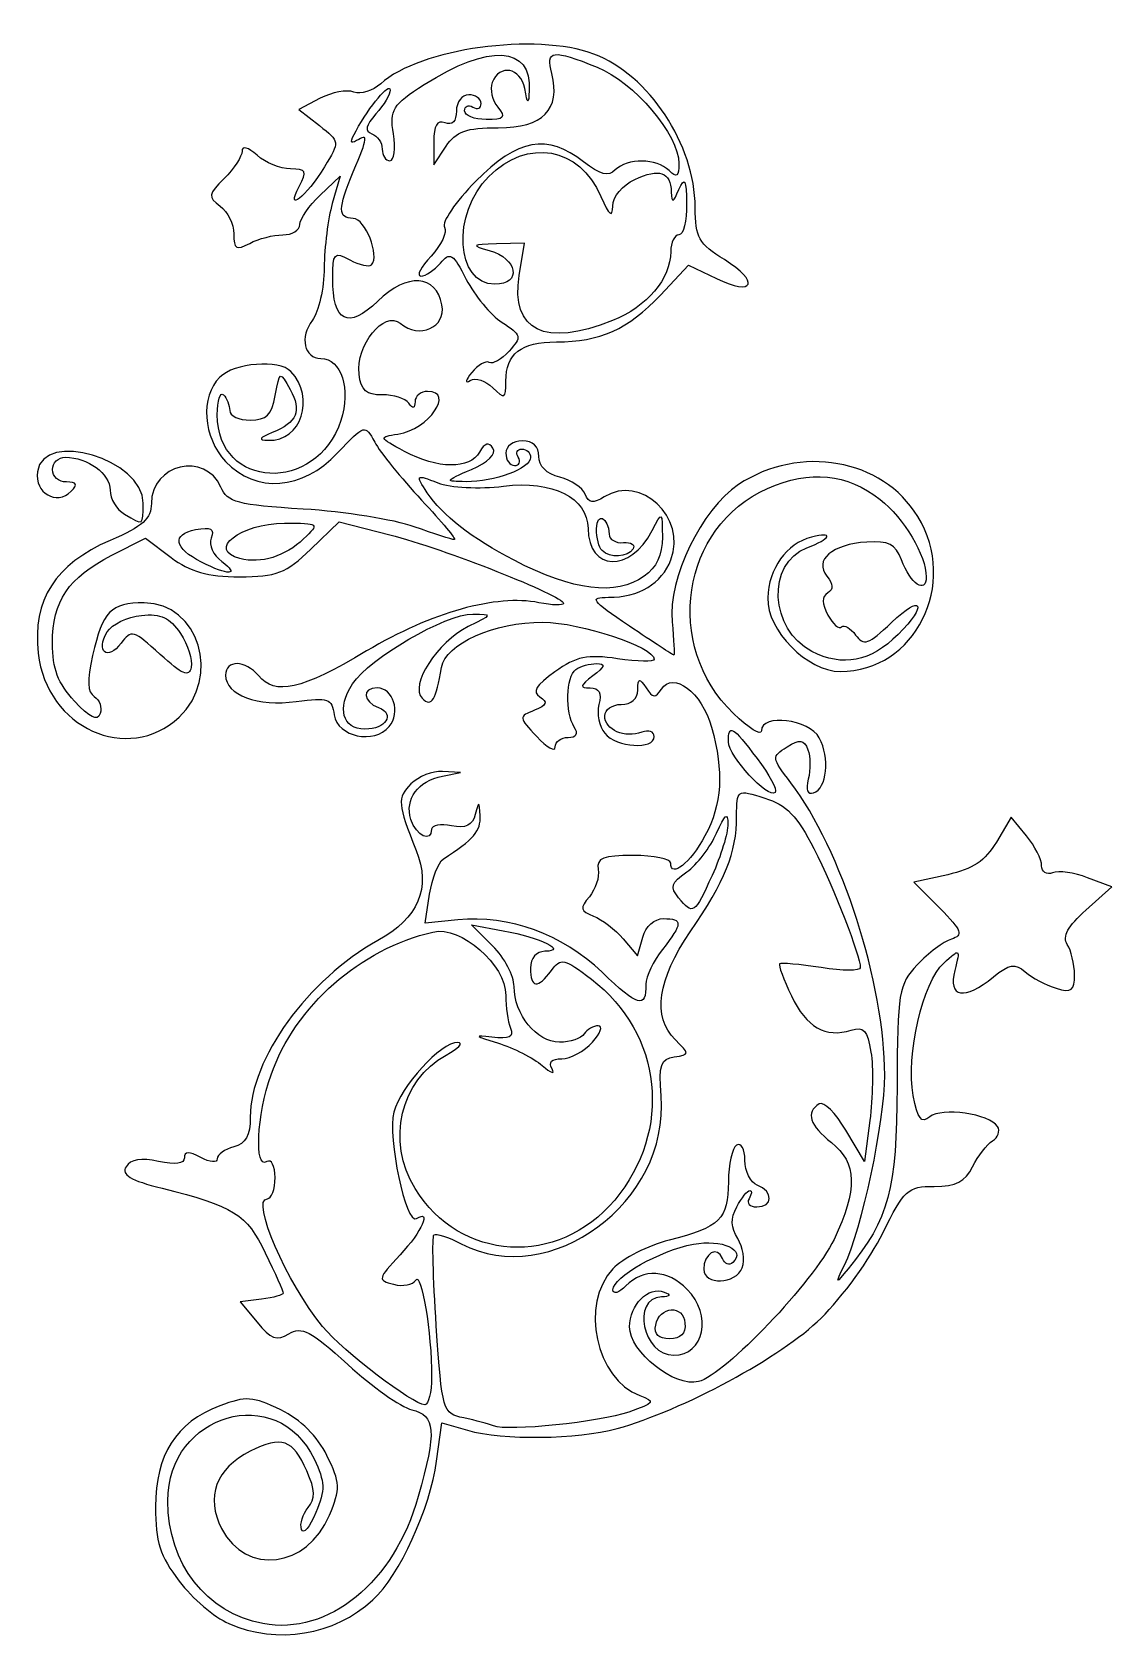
# Model space of a CAD drawing. Header units: centimetres. Extents: x -1.09 to 2.37, y -2.93 to 2.25.
import ezdxf

# ---------------------------------------------------------------- set-up
doc = ezdxf.new("R2010")
doc.units = ezdxf.units.CM
doc.header["$MEASUREMENT"] = 0
doc.layers.add('Layer 1', color=7, linetype='Continuous')

msp = doc.modelspace()

# ---------------------------------------------------------------- linework, layer by layer
at = {"layer": 'Layer 1'}
for points, knots in [([(-0.46351, -2.85804), (-0.50893, -2.83827), (-0.58036, -2.77716), (-0.62226, -2.72223), (-0.62226, -2.72223), (-0.68385, -2.64148), (-0.69844, -2.59574), (-0.69844, -2.48333), (-0.69844, -2.48333), (-0.69844, -2.31605), (-0.63247, -2.21228), (-0.49219, -2.15889), (-0.49219, -2.15889), (-0.4079, -2.1268), (-0.38634, -2.12826), (-0.29659, -2.1721), (-0.29659, -2.1721), (-0.2324, -2.20345), (-0.17845, -2.2567), (-0.14822, -2.31854), (-0.14822, -2.31854), (-0.10496, -2.40703), (-0.10425, -2.42419), (-0.14023, -2.51031), (-0.14023, -2.51031), (-0.21135, -2.68053), (-0.40776, -2.70488), (-0.4862, -2.5532), (-0.4862, -2.5532), (-0.53853, -2.452), (-0.50447, -2.35973), (-0.39453, -2.30488), (-0.39453, -2.30488), (-0.29264, -2.25406), (-0.25778, -2.26618), (-0.21266, -2.36811), (-0.21266, -2.36811), (-0.18521, -2.43012), (-0.18437, -2.45632), (-0.20889, -2.48586), (-0.20889, -2.48586), (-0.22623, -2.50676), (-0.23563, -2.53821), (-0.22979, -2.55576), (-0.22979, -2.55576), (-0.22394, -2.5733), (-0.20315, -2.54904), (-0.1836, -2.50183), (-0.1836, -2.50183), (-0.15308, -2.42814), (-0.15388, -2.40378), (-0.18929, -2.32952), (-0.18929, -2.32952), (-0.3077, -2.08121), (-0.65875, -2.18227), (-0.65875, -2.46467), (-0.65875, -2.46467), (-0.65875, -2.6653), (-0.53559, -2.82413), (-0.35352, -2.85829), (-0.35352, -2.85829), (-0.14299, -2.89778), (0.06786, -2.72516), (0.14503, -2.45011), (0.14503, -2.45011), (0.20438, -2.23858), (0.20076, -2.19063), (0.12395, -2.17136), (0.12395, -2.17136), (0.08877, -2.16253), (-0.00351, -2.09736), (-0.0811, -2.02655), (-0.0811, -2.02655), (-0.1998, -1.91823), (-0.2298, -1.90248), (-0.27015, -1.92729), (-0.27015, -1.92729), (-0.30947, -1.95147), (-0.32792, -1.94487), (-0.37261, -1.89063), (-0.37261, -1.89063), (-0.37261, -1.89063), (-0.42712, -1.82449), (-0.42712, -1.82449), (-0.42712, -1.82449), (-0.42712, -1.82449), (-0.35773, -1.81612), (-0.35773, -1.81612), (-0.35773, -1.81612), (-0.31956, -1.81151), (-0.28833, -1.8029), (-0.28833, -1.79698), (-0.28833, -1.79698), (-0.28833, -1.79106), (-0.31424, -1.7329), (-0.3459, -1.66773), (-0.3459, -1.66773), (-0.40671, -1.54255), (-0.44589, -1.51799), (-0.67705, -1.46013), (-0.67705, -1.46013), (-0.77935, -1.43453), (-0.8089, -1.41682), (-0.79281, -1.39078), (-0.79281, -1.39078), (-0.77805, -1.3669), (-0.74497, -1.36157), (-0.68851, -1.37397), (-0.68851, -1.37397), (-0.6345, -1.38583), (-0.60583, -1.3819), (-0.60583, -1.36264), (-0.60583, -1.36264), (-0.60583, -1.34135), (-0.59112, -1.34102), (-0.55292, -1.36147), (-0.55292, -1.36147), (-0.52368, -1.37711), (-0.5, -1.37891), (-0.5, -1.36548), (-0.5, -1.36548), (-0.5, -1.35212), (-0.47619, -1.33495), (-0.44708, -1.32734), (-0.44708, -1.32734), (-0.4085, -1.31725), (-0.39417, -1.29125), (-0.39417, -1.23136), (-0.39417, -1.23136), (-0.39417, -1.04497), (-0.20935, -0.78929), (0.01551, -0.66463), (0.01551, -0.66463), (0.14556, -0.59254), (0.18663, -0.49554), (0.13817, -0.37494), (0.13817, -0.37494), (0.07859, -0.22667), (0.077, -0.20616), (0.12161, -0.16156), (0.12161, -0.16156), (0.1456, -0.13756), (0.19118, -0.11955), (0.22288, -0.12153), (0.22288, -0.12153), (0.22288, -0.12153), (0.28052, -0.12513), (0.28052, -0.12513), (0.28052, -0.12513), (0.28052, -0.12513), (0.22291, -0.13635), (0.22291, -0.13635), (0.22291, -0.13635), (0.14373, -0.15176), (0.10079, -0.21057), (0.12137, -0.27541), (0.12137, -0.27541), (0.1382, -0.32843), (0.18792, -0.35188), (0.18792, -0.3068), (0.18792, -0.3068), (0.18792, -0.29427), (0.21658, -0.28949), (0.25162, -0.29619), (0.25162, -0.29619), (0.29771, -0.305), (0.31881, -0.29484), (0.32792, -0.25945), (0.32792, -0.25945), (0.33923, -0.21556), (0.34084, -0.21605), (0.3436, -0.26422), (0.3436, -0.26422), (0.34634, -0.31218), (0.32267, -0.33998), (0.22508, -0.40337), (0.22508, -0.40337), (0.20914, -0.41372), (0.1895, -0.46407), (0.18144, -0.51525), (0.18144, -0.51525), (0.18144, -0.51525), (0.16679, -0.60829), (0.16679, -0.60829), (0.16679, -0.60829), (0.16679, -0.60829), (0.27171, -0.59829), (0.27171, -0.59829), (0.27171, -0.59829), (0.43825, -0.58241), (0.60657, -0.6435), (0.73479, -0.76635), (0.73479, -0.76635), (0.85158, -0.87826), (0.87583, -0.8849), (0.87583, -0.805), (0.87583, -0.805), (0.87583, -0.78028), (0.89965, -0.72979), (0.92875, -0.69279), (0.92875, -0.69279), (0.99436, -0.60938), (0.99484, -0.59418), (0.93184, -0.59418), (0.93184, -0.59418), (0.90277, -0.59418), (0.87501, -0.61898), (0.86523, -0.65371), (0.86523, -0.65371), (0.86523, -0.65371), (0.84845, -0.71324), (0.84845, -0.71324), (0.84845, -0.71324), (0.84845, -0.71324), (0.80261, -0.65903), (0.80261, -0.65903), (0.80261, -0.65903), (0.7774, -0.62922), (0.73459, -0.59634), (0.70749, -0.58596), (0.70749, -0.58596), (0.66506, -0.56971), (0.66322, -0.56105), (0.69426, -0.52365), (0.69426, -0.52365), (0.71409, -0.49976), (0.72692, -0.46021), (0.72278, -0.43577), (0.72278, -0.43577), (0.71665, -0.39958), (0.73753, -0.39133), (0.83523, -0.39133), (0.83523, -0.39133), (0.90122, -0.39133), (0.95521, -0.40224), (0.95521, -0.41558), (0.95521, -0.41558), (0.95521, -0.4659), (1.01843, -0.41594), (1.06527, -0.32859), (1.06527, -0.32859), (1.12023, -0.22612), (1.12635, -0.12393), (1.08619, 0.02067), (1.08619, 0.02067), (1.05515, 0.13246), (0.96358, 0.20199), (0.92539, 0.14278), (0.92539, 0.14278), (0.90627, 0.11315), (0.8978, 0.11382), (0.87624, 0.14666), (0.87624, 0.14666), (0.85393, 0.18063), (0.85013, 0.17968), (0.84978, 0.14004), (0.84978, 0.14004), (0.84953, 0.11152), (0.82906, 0.09374), (0.79646, 0.09374), (0.79646, 0.09374), (0.76735, 0.09374), (0.74354, 0.07716), (0.74354, 0.05688), (0.74354, 0.05688), (0.74354, 0.0122), (0.80819, -0.01608), (0.8626, 0.0048), (0.8626, 0.0048), (0.88443, 0.01317), (0.90229, 0.00685), (0.90229, -0.00926), (0.90229, -0.00926), (0.90229, -0.0526), (0.78167, -0.0448), (0.74366, 0.001), (0.74366, 0.001), (0.72561, 0.02275), (0.71708, 0.06442), (0.72471, 0.0936), (0.72471, 0.0936), (0.73432, 0.13035), (0.7256, 0.14666), (0.69632, 0.14666), (0.69632, 0.14666), (0.66173, 0.14666), (0.66338, 0.15371), (0.70541, 0.1855), (0.70541, 0.1855), (0.74438, 0.21498), (0.74719, 0.22446), (0.71708, 0.22479), (0.71708, 0.22479), (0.69526, 0.22503), (0.66549, 0.21648), (0.65094, 0.20578), (0.65094, 0.20578), (0.61914, 0.18242), (0.61599, 0.06717), (0.64588, 0.02098), (0.64588, 0.02098), (0.65978, -0.00049), (0.65282, -0.01209), (0.62604, -0.01209), (0.62604, -0.01209), (0.60335, -0.01209), (0.58479, -0.02588), (0.58479, -0.04274), (0.58479, -0.04274), (0.58479, -0.0596), (0.558, -0.04472), (0.52526, -0.00967), (0.52526, -0.00967), (0.46696, 0.05274), (0.46681, 0.05449), (0.51801, 0.07526), (0.51801, 0.07526), (0.55799, 0.09147), (0.56209, 0.10153), (0.53541, 0.11802), (0.53541, 0.11802), (0.50948, 0.13404), (0.52189, 0.15478), (0.58374, 0.19883), (0.58374, 0.19883), (0.65253, 0.24781), (0.68736, 0.25502), (0.78462, 0.24044), (0.78462, 0.24044), (0.84934, 0.23073), (0.90229, 0.23006), (0.90229, 0.23893), (0.90229, 0.23893), (0.90229, 0.27842), (0.66531, 0.35721), (0.5451, 0.3577), (0.5451, 0.3577), (0.38922, 0.35834), (0.23123, 0.28803), (0.21952, 0.2128), (0.21952, 0.2128), (0.20322, 0.10813), (0.18777, 0.0833), (0.15769, 0.11339), (0.15769, 0.11339), (0.11624, 0.15484), (0.20597, 0.29455), (0.30562, 0.34373), (0.30562, 0.34373), (0.38398, 0.38241), (0.38441, 0.38359), (0.32021, 0.38393), (0.32021, 0.38393), (0.23266, 0.3844), (-0.0117, 0.24256), (-0.06593, 0.15979), (-0.06593, 0.15979), (-0.11712, 0.08168), (-0.0987, 0.01437), (-0.02614, 0.01437), (-0.02614, 0.01437), (0.04093, 0.01437), (0.07159, 0.06282), (0.01761, 0.08353), (0.01761, 0.08353), (-0.03369, 0.10322), (-0.03679, 0.14666), (0.01311, 0.14666), (0.01311, 0.14666), (0.06473, 0.14666), (0.08924, 0.06811), (0.05173, 0.0229), (0.05173, 0.0229), (0.00347, -0.03524), (-0.11471, -0.01045), (-0.12471, 0.05992), (-0.12471, 0.05992), (-0.13227, 0.11313), (-0.14383, 0.11723), (-0.24642, 0.10317), (-0.24642, 0.10317), (-0.37003, 0.08623), (-0.47354, 0.12456), (-0.47354, 0.18728), (-0.47354, 0.18728), (-0.47354, 0.23767), (-0.40984, 0.23711), (-0.36771, 0.18635), (-0.36771, 0.18635), (-0.31374, 0.12131), (-0.23159, 0.14007), (-0.0207, 0.26557), (-0.0207, 0.26557), (0.18816, 0.38987), (0.39505, 0.44787), (0.53194, 0.42049), (0.53194, 0.42049), (0.57556, 0.41177), (0.61125, 0.41096), (0.61125, 0.41869), (0.61125, 0.41869), (0.61125, 0.44255), (0.22627, 0.5945), (0.054, 0.63863), (0.054, 0.63863), (0.054, 0.63863), (-0.1091, 0.68041), (-0.1091, 0.68041), (-0.1091, 0.68041), (-0.1091, 0.68041), (-0.20019, 0.59213), (-0.20019, 0.59213), (-0.20019, 0.59213), (-0.27968, 0.51508), (-0.30876, 0.50385), (-0.42871, 0.50385), (-0.42871, 0.50385), (-0.53165, 0.50385), (-0.58684, 0.51938), (-0.64858, 0.56573), (-0.64858, 0.56573), (-0.64858, 0.56573), (-0.73102, 0.62761), (-0.73102, 0.62761), (-0.73102, 0.62761), (-0.73102, 0.62761), (-0.83866, 0.5727), (-0.83866, 0.5727), (-0.83866, 0.5727), (-0.97779, 0.50172), (-1.02917, 0.42552), (-1.02917, 0.29016), (-1.02917, 0.29016), (-1.02917, 0.20836), (-1.01138, 0.16165), (-0.95849, 0.10458), (-0.95849, 0.10458), (-0.9089, 0.05107), (-0.88426, 0.03899), (-0.87589, 0.06409), (-0.87589, 0.06409), (-0.86933, 0.08376), (-0.87783, 0.10843), (-0.89476, 0.1189), (-0.89476, 0.1189), (-0.91701, 0.13265), (-0.91849, 0.16941), (-0.90008, 0.25132), (-0.90008, 0.25132), (-0.86837, 0.39246), (-0.84135, 0.42006), (-0.73488, 0.42006), (-0.73488, 0.42006), (-0.5593, 0.42006), (-0.48602, 0.17967), (-0.62293, 0.05279), (-0.62293, 0.05279), (-0.78773, -0.09995), (-1.04765, 0.01824), (-1.0747, 0.25821), (-1.0747, 0.25821), (-1.09391, 0.42863), (-1.01993, 0.54469), (-0.84376, 0.62047), (-0.84376, 0.62047), (-0.73887, 0.66559), (-0.71167, 0.6901), (-0.71167, 0.73947), (-0.71167, 0.73947), (-0.71167, 0.8653), (-0.53876, 0.90593), (-0.48866, 0.79188), (-0.48866, 0.79188), (-0.46704, 0.74266), (-0.43532, 0.73416), (-0.22408, 0.72099), (-0.22408, 0.72099), (-0.09207, 0.71277), (0.06804, 0.68733), (0.13171, 0.66447), (0.13171, 0.66447), (0.19539, 0.64161), (0.25357, 0.62291), (0.26101, 0.62291), (0.26101, 0.62291), (0.26845, 0.62291), (0.22094, 0.6802), (0.15544, 0.75022), (0.15544, 0.75022), (0.08994, 0.82025), (0.02227, 0.90385), (0.00506, 0.936), (0.00506, 0.936), (-0.02611, 0.99425), (-0.02655, 0.99412), (-0.1141, 0.90129), (-0.1141, 0.90129), (-0.22676, 0.78184), (-0.37608, 0.77052), (-0.47334, 0.87405), (-0.47334, 0.87405), (-0.54596, 0.95135), (-0.55517, 1.08178), (-0.49244, 1.14452), (-0.49244, 1.14452), (-0.44619, 1.19076), (-0.30077, 1.20259), (-0.26397, 1.1631), (-0.26397, 1.1631), (-0.1846, 1.07794), (-0.23052, 0.93808), (-0.33653, 0.94209), (-0.33653, 0.94209), (-0.3697, 0.94334), (-0.36656, 0.94956), (-0.32411, 0.96669), (-0.32411, 0.96669), (-0.24351, 0.99921), (-0.22803, 1.03621), (-0.26617, 1.10523), (-0.26617, 1.10523), (-0.29926, 1.16512), (-0.29941, 1.16506), (-0.3139, 1.08624), (-0.3139, 1.08624), (-0.32541, 1.02364), (-0.34215, 1.00711), (-0.39431, 1.00686), (-0.39431, 1.00686), (-0.43054, 1.00669), (-0.46022, 1.02044), (-0.46025, 1.03742), (-0.46025, 1.03742), (-0.46028, 1.0544), (-0.46924, 1.07722), (-0.48016, 1.08813), (-0.48016, 1.08813), (-0.49107, 1.09905), (-0.5, 1.07027), (-0.5, 1.02419), (-0.5, 1.02419), (-0.5, 0.78397), (-0.18158, 0.76883), (-0.10353, 1.00534), (-0.10353, 1.00534), (-0.07036, 1.10582), (-0.10208, 1.20499), (-0.16737, 1.20499), (-0.16737, 1.20499), (-0.22148, 1.20499), (-0.23658, 1.27289), (-0.19475, 1.3281), (-0.19475, 1.3281), (-0.17439, 1.35498), (-0.15735, 1.43063), (-0.15688, 1.49621), (-0.15688, 1.49621), (-0.15642, 1.56179), (-0.14479, 1.65468), (-0.13103, 1.70264), (-0.13103, 1.70264), (-0.13103, 1.70264), (-0.10603, 1.78984), (-0.10603, 1.78984), (-0.10603, 1.78984), (-0.10603, 1.78984), (-0.17026, 1.72892), (-0.17026, 1.72892), (-0.17026, 1.72892), (-0.2056, 1.69542), (-0.23471, 1.65313), (-0.23496, 1.63494), (-0.23496, 1.63494), (-0.23521, 1.61675), (-0.26001, 1.60187), (-0.29007, 1.60187), (-0.29007, 1.60187), (-0.32013, 1.60187), (-0.36776, 1.58954), (-0.39591, 1.57448), (-0.39591, 1.57448), (-0.43921, 1.5513), (-0.44708, 1.55594), (-0.44708, 1.60463), (-0.44708, 1.60463), (-0.44708, 1.63628), (-0.46675, 1.67656), (-0.4908, 1.69414), (-0.4908, 1.69414), (-0.53081, 1.7234), (-0.52968, 1.73093), (-0.47757, 1.78305), (-0.47757, 1.78305), (-0.44625, 1.81437), (-0.42062, 1.85374), (-0.42062, 1.87055), (-0.42062, 1.87055), (-0.42062, 1.88883), (-0.40119, 1.88352), (-0.37224, 1.85732), (-0.37224, 1.85732), (-0.34563, 1.83324), (-0.29758, 1.81353), (-0.26548, 1.81353), (-0.26548, 1.81353), (-0.21419, 1.81353), (-0.21074, 1.80672), (-0.23713, 1.75742), (-0.23713, 1.75742), (-0.28412, 1.66962), (-0.21473, 1.72339), (-0.15562, 1.82058), (-0.15562, 1.82058), (-0.10667, 1.90108), (-0.1067, 1.90134), (-0.17244, 1.95304), (-0.17244, 1.95304), (-0.17244, 1.95304), (-0.2383, 2.00485), (-0.2383, 2.00485), (-0.2383, 2.00485), (-0.2383, 2.00485), (-0.16989, 2.04034), (-0.16989, 2.04034), (-0.16989, 2.04034), (-0.13227, 2.05986), (-0.08355, 2.06895), (-0.06163, 2.06053), (-0.06163, 2.06053), (-0.03971, 2.05212), (-0.00095, 2.06409), (0.02451, 2.08713), (0.02451, 2.08713), (0.14998, 2.20068), (0.5228, 2.25252), (0.70875, 2.18227), (0.70875, 2.18227), (0.88525, 2.11558), (1.03294, 1.89206), (1.034, 1.69001), (1.034, 1.69001), (1.03451, 1.59274), (1.04553, 1.57296), (1.12735, 1.52239), (1.12735, 1.52239), (1.24307, 1.45087), (1.22312, 1.40331), (1.10169, 1.46122), (1.10169, 1.46122), (1.10169, 1.46122), (1.01205, 1.50396), (1.01205, 1.50396), (1.01205, 1.50396), (1.01205, 1.50396), (0.92196, 1.40844), (0.92196, 1.40844), (0.92196, 1.40844), (0.81831, 1.29853), (0.72827, 1.25791), (0.58836, 1.25791), (0.58836, 1.25791), (0.47424, 1.25791), (0.42604, 1.22042), (0.42604, 1.13166), (0.42604, 1.13166), (0.42604, 1.07447), (0.42234, 1.07262), (0.38422, 1.11074), (0.38422, 1.11074), (0.36122, 1.13374), (0.32848, 1.14421), (0.31146, 1.13401), (0.31146, 1.13401), (0.29418, 1.12365), (0.29645, 1.1351), (0.31659, 1.15993), (0.31659, 1.15993), (0.33643, 1.1844), (0.36163, 1.19887), (0.37259, 1.1921), (0.37259, 1.1921), (0.38355, 1.18532), (0.41234, 1.20169), (0.43658, 1.22848), (0.43658, 1.22848), (0.47806, 1.27431), (0.47673, 1.27974), (0.41414, 1.32075), (0.41414, 1.32075), (0.37756, 1.34472), (0.32584, 1.40681), (0.2992, 1.45873), (0.2992, 1.45873), (0.25652, 1.54191), (0.24666, 1.54816), (0.21611, 1.51135), (0.21611, 1.51135), (0.19704, 1.48837), (0.16891, 1.46957), (0.15361, 1.46957), (0.15361, 1.46957), (0.1383, 1.46957), (0.15291, 1.49846), (0.18608, 1.53376), (0.18608, 1.53376), (0.21924, 1.56906), (0.23853, 1.61064), (0.22894, 1.62616), (0.22894, 1.62616), (0.21935, 1.64168), (0.26442, 1.70804), (0.32909, 1.77364), (0.32909, 1.77364), (0.46415, 1.91064), (0.55954, 1.92797), (0.67571, 1.83659), (0.67571, 1.83659), (0.72889, 1.79476), (0.755, 1.78795), (0.77718, 1.81013), (0.77718, 1.81013), (0.81636, 1.84931), (0.90987, 1.84828), (0.94992, 1.80824), (0.94992, 1.80824), (0.97461, 1.78355), (0.98167, 1.78854), (0.98167, 1.83073), (0.98167, 1.83073), (0.98167, 1.92284), (0.8374, 2.09304), (0.71924, 2.14031), (0.71924, 2.14031), (0.57409, 2.19839), (0.55438, 2.19568), (0.57331, 2.12027), (0.57331, 2.12027), (0.60256, 2.0037), (0.54569, 1.94582), (0.40188, 1.94582), (0.40188, 1.94582), (0.29837, 1.94582), (0.26614, 1.93439), (0.23417, 1.88629), (0.23417, 1.88629), (0.23417, 1.88629), (0.1946, 1.82676), (0.1946, 1.82676), (0.1946, 1.82676), (0.1946, 1.82676), (0.19456, 1.90108), (0.19456, 1.90108), (0.19456, 1.90108), (0.19454, 1.95328), (0.20536, 1.97125), (0.23091, 1.96145), (0.23091, 1.96145), (0.25419, 1.95251), (0.26729, 1.96625), (0.26729, 1.99957), (0.26729, 1.99957), (0.26729, 2.02823), (0.28514, 2.05166), (0.30698, 2.05166), (0.30698, 2.05166), (0.32881, 2.05166), (0.34667, 2.03905), (0.34667, 2.02364), (0.34667, 2.02364), (0.34667, 2.00823), (0.33476, 2.00298), (0.32021, 2.01197), (0.32021, 2.01197), (0.30566, 2.02096), (0.29375, 2.01571), (0.29375, 2.0003), (0.29375, 2.0003), (0.29375, 1.98489), (0.32497, 1.97228), (0.36314, 1.97228), (0.36314, 1.97228), (0.42155, 1.97228), (0.42736, 1.97851), (0.39986, 2.01163), (0.39986, 2.01163), (0.3819, 2.03328), (0.37412, 2.069), (0.38256, 2.09101), (0.38256, 2.09101), (0.40582, 2.15162), (0.47376, 2.1389), (0.48674, 2.0715), (0.48674, 2.0715), (0.49663, 2.02016), (0.49865, 2.01925), (0.50141, 2.06489), (0.50141, 2.06489), (0.51011, 2.20894), (0.37054, 2.21703), (0.16422, 2.08444), (0.16422, 2.08444), (0.06181, 2.01863), (0.05271, 2.00407), (0.06511, 1.92598), (0.06511, 1.92598), (0.07261, 1.87869), (0.0676, 1.83999), (0.05396, 1.83999), (0.05396, 1.83999), (0.04032, 1.83999), (0.02917, 1.85686), (0.02917, 1.87747), (0.02917, 1.87747), (0.02917, 1.89809), (0.01428, 1.92016), (-0.00391, 1.92653), (-0.00391, 1.92653), (-0.02815, 1.935), (-0.02462, 1.95205), (0.00932, 1.99034), (0.00932, 1.99034), (0.03479, 2.01908), (0.05525, 2.05356), (0.05478, 2.06697), (0.05478, 2.06697), (0.05387, 2.09338), (-0.01095, 2.0159), (-0.05479, 1.93602), (-0.05479, 1.93602), (-0.07416, 1.90071), (-0.07361, 1.89168), (-0.05285, 1.90451), (-0.05285, 1.90451), (-0.01496, 1.92792), (-0.01602, 1.91787), (-0.06344, 1.80439), (-0.06344, 1.80439), (-0.11324, 1.6852), (-0.11334, 1.65478), (-0.06394, 1.65478), (-0.06394, 1.65478), (-0.0254, 1.65478), (0.02255, 1.53351), (-0.00508, 1.50589), (-0.00508, 1.50589), (-0.01285, 1.49811), (-0.04405, 1.50504), (-0.0744, 1.52128), (-0.0744, 1.52128), (-0.12521, 1.54847), (-0.12958, 1.54382), (-0.12958, 1.46257), (-0.12958, 1.46257), (-0.12958, 1.32144), (-0.0806, 1.29663), (0.01503, 1.38932), (0.01503, 1.38932), (0.10935, 1.48074), (0.20211, 1.47501), (0.22092, 1.3766), (0.22092, 1.3766), (0.23473, 1.30434), (0.14872, 1.2665), (0.08704, 1.31769), (0.08704, 1.31769), (0.0356, 1.36039), (-0.0558, 1.24752), (-0.04491, 1.15473), (-0.04491, 1.15473), (-0.03873, 1.10209), (-0.02234, 1.08732), (0.02917, 1.08799), (0.02917, 1.08799), (0.06555, 1.08846), (0.10406, 1.07629), (0.11475, 1.06093), (0.11475, 1.06093), (0.12757, 1.04252), (0.13433, 1.04428), (0.13459, 1.06609), (0.13459, 1.06609), (0.13482, 1.08428), (0.15286, 1.09916), (0.17469, 1.09916), (0.17469, 1.09916), (0.2633, 1.09916), (0.17887, 0.97708), (0.07976, 0.9619), (0.07976, 0.9619), (0.01762, 0.95238), (0.01818, 0.95092), (0.10061, 0.90658), (0.10061, 0.90658), (0.20722, 0.84924), (0.31039, 0.84819), (0.34169, 0.90412), (0.34169, 0.90412), (0.35848, 0.93412), (0.3715, 0.93799), (0.38456, 0.91685), (0.38456, 0.91685), (0.39611, 0.89817), (0.36955, 0.87184), (0.31546, 0.84835), (0.31546, 0.84835), (0.2293, 0.81092), (0.22898, 0.81017), (0.29864, 0.80915), (0.29864, 0.80915), (0.38908, 0.80783), (0.50542, 0.85154), (0.50542, 0.88684), (0.50542, 0.88684), (0.50542, 0.90175), (0.49281, 0.91395), (0.4774, 0.91395), (0.4774, 0.91395), (0.46199, 0.91395), (0.45674, 0.90204), (0.46573, 0.88749), (0.46573, 0.88749), (0.47472, 0.87294), (0.46947, 0.86103), (0.45406, 0.86103), (0.45406, 0.86103), (0.43865, 0.86103), (0.42604, 0.87889), (0.42604, 0.90072), (0.42604, 0.90072), (0.42604, 0.92277), (0.44956, 0.94041), (0.47896, 0.94041), (0.47896, 0.94041), (0.51323, 0.94041), (0.53188, 0.92277), (0.53188, 0.89036), (0.53188, 0.89036), (0.53188, 0.85882), (0.55675, 0.83407), (0.59915, 0.82343), (0.59915, 0.82343), (0.63616, 0.81414), (0.67293, 0.7896), (0.68088, 0.76889), (0.68088, 0.76889), (0.69199, 0.73994), (0.7061, 0.73796), (0.7419, 0.76032), (0.7419, 0.76032), (0.85918, 0.83356), (1.00731, 0.69381), (0.95586, 0.55848), (0.95586, 0.55848), (0.92678, 0.48198), (0.85344, 0.4377), (0.75585, 0.4377), (0.75585, 0.4377), (0.69221, 0.4377), (0.69876, 0.42864), (0.82292, 0.3451), (0.82292, 0.3451), (0.8986, 0.29416), (0.96262, 0.25249), (0.96518, 0.25249), (0.96518, 0.25249), (0.96774, 0.25249), (0.96527, 0.30037), (0.95969, 0.35888), (0.95969, 0.35888), (0.94641, 0.49812), (1.054, 0.72065), (1.17278, 0.79961), (1.17278, 0.79961), (1.36896, 0.93002), (1.63518, 0.88277), (1.74815, 0.69747), (1.74815, 0.69747), (1.88052, 0.48036), (1.7402, 0.19957), (1.49934, 0.19957), (1.49934, 0.19957), (1.39397, 0.19957), (1.2639, 0.33185), (1.26686, 0.43599), (1.26686, 0.43599), (1.26955, 0.53045), (1.32665, 0.61009), (1.40671, 0.63102), (1.40671, 0.63102), (1.47994, 0.65017), (1.47001, 0.6262), (1.39251, 0.59673), (1.39251, 0.59673), (1.26237, 0.54725), (1.27244, 0.33427), (1.40823, 0.26405), (1.40823, 0.26405), (1.50695, 0.213), (1.59737, 0.23079), (1.68509, 0.31851), (1.68509, 0.31851), (1.78145, 0.41487), (1.76177, 0.4504), (1.66387, 0.35684), (1.66387, 0.35684), (1.58977, 0.28603), (1.5749, 0.28082), (1.5488, 0.31651), (1.5488, 0.31651), (1.53232, 0.33906), (1.51204, 0.35071), (1.50375, 0.34242), (1.50375, 0.34242), (1.49545, 0.33412), (1.47576, 0.35144), (1.45999, 0.38091), (1.45999, 0.38091), (1.44002, 0.41821), (1.43976, 0.43971), (1.45913, 0.45168), (1.45913, 0.45168), (1.47827, 0.46351), (1.47747, 0.48029), (1.45657, 0.50546), (1.45657, 0.50546), (1.41393, 0.55685), (1.47371, 0.60813), (1.58462, 0.61531), (1.58462, 0.61531), (1.6545, 0.61983), (1.67633, 0.60861), (1.69544, 0.55835), (1.69544, 0.55835), (1.72493, 0.48077), (1.77542, 0.44621), (1.77542, 0.5036), (1.77542, 0.5036), (1.77542, 0.57125), (1.70319, 0.69282), (1.62774, 0.75217), (1.62774, 0.75217), (1.52104, 0.8361), (1.40255, 0.84767), (1.26642, 0.78746), (1.26642, 0.78746), (0.98889, 0.66469), (0.93082, 0.28326), (1.15637, 0.06464), (1.15637, 0.06464), (1.2058, 0.01673), (1.24625, -0.00823), (1.24625, 0.00918), (1.24625, 0.00918), (1.24625, 0.06491), (1.40028, 0.04616), (1.43219, -0.01346), (1.43219, -0.01346), (1.46701, -0.07852), (1.45681, -0.17594), (1.4137, -0.19012), (1.4137, -0.19012), (1.39405, -0.19659), (1.38788, -0.18053), (1.39684, -0.14629), (1.39684, -0.14629), (1.40461, -0.11657), (1.40394, -0.07395), (1.39535, -0.05158), (1.39535, -0.05158), (1.3826, -0.01834), (1.37038, -0.01674), (1.3286, -0.04283), (1.3286, -0.04283), (1.27871, -0.07399), (1.279, -0.07679), (1.34072, -0.15771), (1.34072, -0.15771), (1.50349, -0.37111), (1.64206, -0.80256), (1.64235, -1.09688), (1.64235, -1.09688), (1.6425, -1.2457), (1.5689, -1.59246), (1.51274, -1.70749), (1.51274, -1.70749), (1.48247, -1.76949), (1.48286, -1.76986), (1.52467, -1.71865), (1.52467, -1.71865), (1.65606, -1.55779), (1.68075, -1.46561), (1.6818, -1.13209), (1.6818, -1.13209), (1.68275, -0.82904), (1.68656, -0.80613), (1.74653, -0.74229), (1.74653, -0.74229), (1.78157, -0.70498), (1.83087, -0.66791), (1.85608, -0.65991), (1.85608, -0.65991), (1.8955, -0.6474), (1.89029, -0.63356), (1.81882, -0.56102), (1.81882, -0.56102), (1.81882, -0.56102), (1.73573, -0.47666), (1.73573, -0.47666), (1.73573, -0.47666), (1.73573, -0.47666), (1.8442, -0.45313), (1.8442, -0.45313), (1.8442, -0.45313), (1.92362, -0.43589), (1.96546, -0.40792), (2.00044, -0.3487), (2.00044, -0.3487), (2.00044, -0.3487), (2.04822, -0.26782), (2.04822, -0.26782), (2.04822, -0.26782), (2.04822, -0.26782), (2.09703, -0.3281), (2.09703, -0.3281), (2.09703, -0.3281), (2.12387, -0.36125), (2.14583, -0.40454), (2.14583, -0.4243), (2.14583, -0.4243), (2.14583, -0.44406), (2.16164, -0.45416), (2.18096, -0.44674), (2.18096, -0.44674), (2.20028, -0.43933), (2.25088, -0.44655), (2.29341, -0.46278), (2.29341, -0.46278), (2.29341, -0.46278), (2.37073, -0.4923), (2.37073, -0.4923), (2.37073, -0.4923), (2.37073, -0.4923), (2.28785, -0.56655), (2.28785, -0.56655), (2.28785, -0.56655), (2.23028, -0.61812), (2.21197, -0.65186), (2.22791, -0.67702), (2.22791, -0.67702), (2.24053, -0.69694), (2.25104, -0.74083), (2.25126, -0.77455), (2.25126, -0.77455), (2.2516, -0.82593), (2.24202, -0.83293), (2.19214, -0.81772), (2.19214, -0.81772), (2.15939, -0.80775), (2.11474, -0.78409), (2.09292, -0.76515), (2.09292, -0.76515), (2.05991, -0.73651), (2.04272, -0.73926), (1.99077, -0.78151), (1.99077, -0.78151), (1.89727, -0.85754), (1.84498, -0.84855), (1.86714, -0.76026), (1.86714, -0.76026), (1.88494, -0.68932), (1.8844, -0.68896), (1.83155, -0.73679), (1.83155, -0.73679), (1.76389, -0.79802), (1.7097, -1.0336), (1.73377, -1.16189), (1.73377, -1.16189), (1.74803, -1.23793), (1.75968, -1.25322), (1.78642, -1.23102), (1.78642, -1.23102), (1.82468, -1.19927), (1.97905, -1.22123), (2.00425, -1.26201), (2.00425, -1.26201), (2.01309, -1.27631), (2.00581, -1.29697), (1.98808, -1.30793), (1.98808, -1.30793), (1.97035, -1.31889), (1.94168, -1.35626), (1.92438, -1.39097), (1.92438, -1.39097), (1.90028, -1.4393), (1.87143, -1.45407), (1.80109, -1.45407), (1.80109, -1.45407), (1.71571, -1.45407), (1.70413, -1.46459), (1.63605, -1.60405), (1.63605, -1.60405), (1.59577, -1.68654), (1.50648, -1.80963), (1.43761, -1.87758), (1.43761, -1.87758), (1.31184, -2.00169), (0.99358, -2.17391), (0.78323, -2.23169), (0.78323, -2.23169), (0.65496, -2.26692), (0.41622, -2.26972), (0.30324, -2.23731), (0.30324, -2.23731), (0.30324, -2.23731), (0.22047, -2.21358), (0.22047, -2.21358), (0.22047, -2.21358), (0.22047, -2.21358), (0.20391, -2.33653), (0.20391, -2.33653), (0.20391, -2.33653), (0.18356, -2.48768), (0.08415, -2.70435), (-0.0004, -2.78184), (-0.0004, -2.78184), (-0.12529, -2.8963), (-0.30694, -2.92619), (-0.46351, -2.85804)], [0, 0, 0, 0, 0.0032468, 0.0032468, 0.0032468, 0.0032468, 0.0064935, 0.0064935, 0.0064935, 0.0064935, 0.0097403, 0.0097403, 0.0097403, 0.0097403, 0.012987, 0.012987, 0.012987, 0.012987, 0.0162338, 0.0162338, 0.0162338, 0.0162338, 0.0194805, 0.0194805, 0.0194805, 0.0194805, 0.0227273, 0.0227273, 0.0227273, 0.0227273, 0.025974, 0.025974, 0.025974, 0.025974, 0.0292208, 0.0292208, 0.0292208, 0.0292208, 0.0324675, 0.0324675, 0.0324675, 0.0324675, 0.0357143, 0.0357143, 0.0357143, 0.0357143, 0.038961, 0.038961, 0.038961, 0.038961, 0.0422078, 0.0422078, 0.0422078, 0.0422078, 0.0454545, 0.0454545, 0.0454545, 0.0454545, 0.0487013, 0.0487013, 0.0487013, 0.0487013, 0.0519481, 0.0519481, 0.0519481, 0.0519481, 0.0551948, 0.0551948, 0.0551948, 0.0551948, 0.0584416, 0.0584416, 0.0584416, 0.0584416, 0.0616883, 0.0616883, 0.0616883, 0.0616883, 0.0649351, 0.0649351, 0.0649351, 0.0649351, 0.0681818, 0.0681818, 0.0681818, 0.0681818, 0.0714286, 0.0714286, 0.0714286, 0.0714286, 0.0746753, 0.0746753, 0.0746753, 0.0746753, 0.0779221, 0.0779221, 0.0779221, 0.0779221, 0.0811688, 0.0811688, 0.0811688, 0.0811688, 0.0844156, 0.0844156, 0.0844156, 0.0844156, 0.0876623, 0.0876623, 0.0876623, 0.0876623, 0.0909091, 0.0909091, 0.0909091, 0.0909091, 0.0941558, 0.0941558, 0.0941558, 0.0941558, 0.0974026, 0.0974026, 0.0974026, 0.0974026, 0.1006494, 0.1006494, 0.1006494, 0.1006494, 0.1038961, 0.1038961, 0.1038961, 0.1038961, 0.1071429, 0.1071429, 0.1071429, 0.1071429, 0.1103896, 0.1103896, 0.1103896, 0.1103896, 0.1136364, 0.1136364, 0.1136364, 0.1136364, 0.1168831, 0.1168831, 0.1168831, 0.1168831, 0.1201299, 0.1201299, 0.1201299, 0.1201299, 0.1233766, 0.1233766, 0.1233766, 0.1233766, 0.1266234, 0.1266234, 0.1266234, 0.1266234, 0.1298701, 0.1298701, 0.1298701, 0.1298701, 0.1331169, 0.1331169, 0.1331169, 0.1331169, 0.1363636, 0.1363636, 0.1363636, 0.1363636, 0.1396104, 0.1396104, 0.1396104, 0.1396104, 0.1428571, 0.1428571, 0.1428571, 0.1428571, 0.1461039, 0.1461039, 0.1461039, 0.1461039, 0.1493506, 0.1493506, 0.1493506, 0.1493506, 0.1525974, 0.1525974, 0.1525974, 0.1525974, 0.1558442, 0.1558442, 0.1558442, 0.1558442, 0.1590909, 0.1590909, 0.1590909, 0.1590909, 0.1623377, 0.1623377, 0.1623377, 0.1623377, 0.1655844, 0.1655844, 0.1655844, 0.1655844, 0.1688312, 0.1688312, 0.1688312, 0.1688312, 0.1720779, 0.1720779, 0.1720779, 0.1720779, 0.1753247, 0.1753247, 0.1753247, 0.1753247, 0.1785714, 0.1785714, 0.1785714, 0.1785714, 0.1818182, 0.1818182, 0.1818182, 0.1818182, 0.1850649, 0.1850649, 0.1850649, 0.1850649, 0.1883117, 0.1883117, 0.1883117, 0.1883117, 0.1915584, 0.1915584, 0.1915584, 0.1915584, 0.1948052, 0.1948052, 0.1948052, 0.1948052, 0.1980519, 0.1980519, 0.1980519, 0.1980519, 0.2012987, 0.2012987, 0.2012987, 0.2012987, 0.2045455, 0.2045455, 0.2045455, 0.2045455, 0.2077922, 0.2077922, 0.2077922, 0.2077922, 0.211039, 0.211039, 0.211039, 0.211039, 0.2142857, 0.2142857, 0.2142857, 0.2142857, 0.2175325, 0.2175325, 0.2175325, 0.2175325, 0.2207792, 0.2207792, 0.2207792, 0.2207792, 0.224026, 0.224026, 0.224026, 0.224026, 0.2272727, 0.2272727, 0.2272727, 0.2272727, 0.2305195, 0.2305195, 0.2305195, 0.2305195, 0.2337662, 0.2337662, 0.2337662, 0.2337662, 0.237013, 0.237013, 0.237013, 0.237013, 0.2402597, 0.2402597, 0.2402597, 0.2402597, 0.2435065, 0.2435065, 0.2435065, 0.2435065, 0.2467532, 0.2467532, 0.2467532, 0.2467532, 0.25, 0.25, 0.25, 0.25, 0.2532468, 0.2532468, 0.2532468, 0.2532468, 0.2564935, 0.2564935, 0.2564935, 0.2564935, 0.2597403, 0.2597403, 0.2597403, 0.2597403, 0.262987, 0.262987, 0.262987, 0.262987, 0.2662338, 0.2662338, 0.2662338, 0.2662338, 0.2694805, 0.2694805, 0.2694805, 0.2694805, 0.2727273, 0.2727273, 0.2727273, 0.2727273, 0.275974, 0.275974, 0.275974, 0.275974, 0.2792208, 0.2792208, 0.2792208, 0.2792208, 0.2824675, 0.2824675, 0.2824675, 0.2824675, 0.2857143, 0.2857143, 0.2857143, 0.2857143, 0.288961, 0.288961, 0.288961, 0.288961, 0.2922078, 0.2922078, 0.2922078, 0.2922078, 0.2954545, 0.2954545, 0.2954545, 0.2954545, 0.2987013, 0.2987013, 0.2987013, 0.2987013, 0.3019481, 0.3019481, 0.3019481, 0.3019481, 0.3051948, 0.3051948, 0.3051948, 0.3051948, 0.3084416, 0.3084416, 0.3084416, 0.3084416, 0.3116883, 0.3116883, 0.3116883, 0.3116883, 0.3149351, 0.3149351, 0.3149351, 0.3149351, 0.3181818, 0.3181818, 0.3181818, 0.3181818, 0.3214286, 0.3214286, 0.3214286, 0.3214286, 0.3246753, 0.3246753, 0.3246753, 0.3246753, 0.3279221, 0.3279221, 0.3279221, 0.3279221, 0.3311688, 0.3311688, 0.3311688, 0.3311688, 0.3344156, 0.3344156, 0.3344156, 0.3344156, 0.3376623, 0.3376623, 0.3376623, 0.3376623, 0.3409091, 0.3409091, 0.3409091, 0.3409091, 0.3441558, 0.3441558, 0.3441558, 0.3441558, 0.3474026, 0.3474026, 0.3474026, 0.3474026, 0.3506494, 0.3506494, 0.3506494, 0.3506494, 0.3538961, 0.3538961, 0.3538961, 0.3538961, 0.3571429, 0.3571429, 0.3571429, 0.3571429, 0.3603896, 0.3603896, 0.3603896, 0.3603896, 0.3636364, 0.3636364, 0.3636364, 0.3636364, 0.3668831, 0.3668831, 0.3668831, 0.3668831, 0.3701299, 0.3701299, 0.3701299, 0.3701299, 0.3733766, 0.3733766, 0.3733766, 0.3733766, 0.3766234, 0.3766234, 0.3766234, 0.3766234, 0.3798701, 0.3798701, 0.3798701, 0.3798701, 0.3831169, 0.3831169, 0.3831169, 0.3831169, 0.3863636, 0.3863636, 0.3863636, 0.3863636, 0.3896104, 0.3896104, 0.3896104, 0.3896104, 0.3928571, 0.3928571, 0.3928571, 0.3928571, 0.3961039, 0.3961039, 0.3961039, 0.3961039, 0.3993506, 0.3993506, 0.3993506, 0.3993506, 0.4025974, 0.4025974, 0.4025974, 0.4025974, 0.4058442, 0.4058442, 0.4058442, 0.4058442, 0.4090909, 0.4090909, 0.4090909, 0.4090909, 0.4123377, 0.4123377, 0.4123377, 0.4123377, 0.4155844, 0.4155844, 0.4155844, 0.4155844, 0.4188312, 0.4188312, 0.4188312, 0.4188312, 0.4220779, 0.4220779, 0.4220779, 0.4220779, 0.4253247, 0.4253247, 0.4253247, 0.4253247, 0.4285714, 0.4285714, 0.4285714, 0.4285714, 0.4318182, 0.4318182, 0.4318182, 0.4318182, 0.4350649, 0.4350649, 0.4350649, 0.4350649, 0.4383117, 0.4383117, 0.4383117, 0.4383117, 0.4415584, 0.4415584, 0.4415584, 0.4415584, 0.4448052, 0.4448052, 0.4448052, 0.4448052, 0.4480519, 0.4480519, 0.4480519, 0.4480519, 0.4512987, 0.4512987, 0.4512987, 0.4512987, 0.4545455, 0.4545455, 0.4545455, 0.4545455, 0.4577922, 0.4577922, 0.4577922, 0.4577922, 0.461039, 0.461039, 0.461039, 0.461039, 0.4642857, 0.4642857, 0.4642857, 0.4642857, 0.4675325, 0.4675325, 0.4675325, 0.4675325, 0.4707792, 0.4707792, 0.4707792, 0.4707792, 0.474026, 0.474026, 0.474026, 0.474026, 0.4772727, 0.4772727, 0.4772727, 0.4772727, 0.4805195, 0.4805195, 0.4805195, 0.4805195, 0.4837662, 0.4837662, 0.4837662, 0.4837662, 0.487013, 0.487013, 0.487013, 0.487013, 0.4902597, 0.4902597, 0.4902597, 0.4902597, 0.4935065, 0.4935065, 0.4935065, 0.4935065, 0.4967532, 0.4967532, 0.4967532, 0.4967532, 0.5, 0.5, 0.5, 0.5, 0.5032468, 0.5032468, 0.5032468, 0.5032468, 0.5064935, 0.5064935, 0.5064935, 0.5064935, 0.5097403, 0.5097403, 0.5097403, 0.5097403, 0.512987, 0.512987, 0.512987, 0.512987, 0.5162338, 0.5162338, 0.5162338, 0.5162338, 0.5194805, 0.5194805, 0.5194805, 0.5194805, 0.5227273, 0.5227273, 0.5227273, 0.5227273, 0.525974, 0.525974, 0.525974, 0.525974, 0.5292208, 0.5292208, 0.5292208, 0.5292208, 0.5324675, 0.5324675, 0.5324675, 0.5324675, 0.5357143, 0.5357143, 0.5357143, 0.5357143, 0.538961, 0.538961, 0.538961, 0.538961, 0.5422078, 0.5422078, 0.5422078, 0.5422078, 0.5454545, 0.5454545, 0.5454545, 0.5454545, 0.5487013, 0.5487013, 0.5487013, 0.5487013, 0.5519481, 0.5519481, 0.5519481, 0.5519481, 0.5551948, 0.5551948, 0.5551948, 0.5551948, 0.5584416, 0.5584416, 0.5584416, 0.5584416, 0.5616883, 0.5616883, 0.5616883, 0.5616883, 0.5649351, 0.5649351, 0.5649351, 0.5649351, 0.5681818, 0.5681818, 0.5681818, 0.5681818, 0.5714286, 0.5714286, 0.5714286, 0.5714286, 0.5746753, 0.5746753, 0.5746753, 0.5746753, 0.5779221, 0.5779221, 0.5779221, 0.5779221, 0.5811688, 0.5811688, 0.5811688, 0.5811688, 0.5844156, 0.5844156, 0.5844156, 0.5844156, 0.5876623, 0.5876623, 0.5876623, 0.5876623, 0.5909091, 0.5909091, 0.5909091, 0.5909091, 0.5941558, 0.5941558, 0.5941558, 0.5941558, 0.5974026, 0.5974026, 0.5974026, 0.5974026, 0.6006494, 0.6006494, 0.6006494, 0.6006494, 0.6038961, 0.6038961, 0.6038961, 0.6038961, 0.6071429, 0.6071429, 0.6071429, 0.6071429, 0.6103896, 0.6103896, 0.6103896, 0.6103896, 0.6136364, 0.6136364, 0.6136364, 0.6136364, 0.6168831, 0.6168831, 0.6168831, 0.6168831, 0.6201299, 0.6201299, 0.6201299, 0.6201299, 0.6233766, 0.6233766, 0.6233766, 0.6233766, 0.6266234, 0.6266234, 0.6266234, 0.6266234, 0.6298701, 0.6298701, 0.6298701, 0.6298701, 0.6331169, 0.6331169, 0.6331169, 0.6331169, 0.6363636, 0.6363636, 0.6363636, 0.6363636, 0.6396104, 0.6396104, 0.6396104, 0.6396104, 0.6428571, 0.6428571, 0.6428571, 0.6428571, 0.6461039, 0.6461039, 0.6461039, 0.6461039, 0.6493506, 0.6493506, 0.6493506, 0.6493506, 0.6525974, 0.6525974, 0.6525974, 0.6525974, 0.6558442, 0.6558442, 0.6558442, 0.6558442, 0.6590909, 0.6590909, 0.6590909, 0.6590909, 0.6623377, 0.6623377, 0.6623377, 0.6623377, 0.6655844, 0.6655844, 0.6655844, 0.6655844, 0.6688312, 0.6688312, 0.6688312, 0.6688312, 0.6720779, 0.6720779, 0.6720779, 0.6720779, 0.6753247, 0.6753247, 0.6753247, 0.6753247, 0.6785714, 0.6785714, 0.6785714, 0.6785714, 0.6818182, 0.6818182, 0.6818182, 0.6818182, 0.6850649, 0.6850649, 0.6850649, 0.6850649, 0.6883117, 0.6883117, 0.6883117, 0.6883117, 0.6915584, 0.6915584, 0.6915584, 0.6915584, 0.6948052, 0.6948052, 0.6948052, 0.6948052, 0.6980519, 0.6980519, 0.6980519, 0.6980519, 0.7012987, 0.7012987, 0.7012987, 0.7012987, 0.7045455, 0.7045455, 0.7045455, 0.7045455, 0.7077922, 0.7077922, 0.7077922, 0.7077922, 0.711039, 0.711039, 0.711039, 0.711039, 0.7142857, 0.7142857, 0.7142857, 0.7142857, 0.7175325, 0.7175325, 0.7175325, 0.7175325, 0.7207792, 0.7207792, 0.7207792, 0.7207792, 0.724026, 0.724026, 0.724026, 0.724026, 0.7272727, 0.7272727, 0.7272727, 0.7272727, 0.7305195, 0.7305195, 0.7305195, 0.7305195, 0.7337662, 0.7337662, 0.7337662, 0.7337662, 0.737013, 0.737013, 0.737013, 0.737013, 0.7402597, 0.7402597, 0.7402597, 0.7402597, 0.7435065, 0.7435065, 0.7435065, 0.7435065, 0.7467532, 0.7467532, 0.7467532, 0.7467532, 0.75, 0.75, 0.75, 0.75, 0.7532468, 0.7532468, 0.7532468, 0.7532468, 0.7564935, 0.7564935, 0.7564935, 0.7564935, 0.7597403, 0.7597403, 0.7597403, 0.7597403, 0.762987, 0.762987, 0.762987, 0.762987, 0.7662338, 0.7662338, 0.7662338, 0.7662338, 0.7694805, 0.7694805, 0.7694805, 0.7694805, 0.7727273, 0.7727273, 0.7727273, 0.7727273, 0.775974, 0.775974, 0.775974, 0.775974, 0.7792208, 0.7792208, 0.7792208, 0.7792208, 0.7824675, 0.7824675, 0.7824675, 0.7824675, 0.7857143, 0.7857143, 0.7857143, 0.7857143, 0.788961, 0.788961, 0.788961, 0.788961, 0.7922078, 0.7922078, 0.7922078, 0.7922078, 0.7954545, 0.7954545, 0.7954545, 0.7954545, 0.7987013, 0.7987013, 0.7987013, 0.7987013, 0.8019481, 0.8019481, 0.8019481, 0.8019481, 0.8051948, 0.8051948, 0.8051948, 0.8051948, 0.8084416, 0.8084416, 0.8084416, 0.8084416, 0.8116883, 0.8116883, 0.8116883, 0.8116883, 0.8149351, 0.8149351, 0.8149351, 0.8149351, 0.8181818, 0.8181818, 0.8181818, 0.8181818, 0.8214286, 0.8214286, 0.8214286, 0.8214286, 0.8246753, 0.8246753, 0.8246753, 0.8246753, 0.8279221, 0.8279221, 0.8279221, 0.8279221, 0.8311688, 0.8311688, 0.8311688, 0.8311688, 0.8344156, 0.8344156, 0.8344156, 0.8344156, 0.8376623, 0.8376623, 0.8376623, 0.8376623, 0.8409091, 0.8409091, 0.8409091, 0.8409091, 0.8441558, 0.8441558, 0.8441558, 0.8441558, 0.8474026, 0.8474026, 0.8474026, 0.8474026, 0.8506494, 0.8506494, 0.8506494, 0.8506494, 0.8538961, 0.8538961, 0.8538961, 0.8538961, 0.8571429, 0.8571429, 0.8571429, 0.8571429, 0.8603896, 0.8603896, 0.8603896, 0.8603896, 0.8636364, 0.8636364, 0.8636364, 0.8636364, 0.8668831, 0.8668831, 0.8668831, 0.8668831, 0.8701299, 0.8701299, 0.8701299, 0.8701299, 0.8733766, 0.8733766, 0.8733766, 0.8733766, 0.8766234, 0.8766234, 0.8766234, 0.8766234, 0.8798701, 0.8798701, 0.8798701, 0.8798701, 0.8831169, 0.8831169, 0.8831169, 0.8831169, 0.8863636, 0.8863636, 0.8863636, 0.8863636, 0.8896104, 0.8896104, 0.8896104, 0.8896104, 0.8928571, 0.8928571, 0.8928571, 0.8928571, 0.8961039, 0.8961039, 0.8961039, 0.8961039, 0.8993506, 0.8993506, 0.8993506, 0.8993506, 0.9025974, 0.9025974, 0.9025974, 0.9025974, 0.9058442, 0.9058442, 0.9058442, 0.9058442, 0.9090909, 0.9090909, 0.9090909, 0.9090909, 0.9123377, 0.9123377, 0.9123377, 0.9123377, 0.9155844, 0.9155844, 0.9155844, 0.9155844, 0.9188312, 0.9188312, 0.9188312, 0.9188312, 0.9220779, 0.9220779, 0.9220779, 0.9220779, 0.9253247, 0.9253247, 0.9253247, 0.9253247, 0.9285714, 0.9285714, 0.9285714, 0.9285714, 0.9318182, 0.9318182, 0.9318182, 0.9318182, 0.9350649, 0.9350649, 0.9350649, 0.9350649, 0.9383117, 0.9383117, 0.9383117, 0.9383117, 0.9415584, 0.9415584, 0.9415584, 0.9415584, 0.9448052, 0.9448052, 0.9448052, 0.9448052, 0.9480519, 0.9480519, 0.9480519, 0.9480519, 0.9512987, 0.9512987, 0.9512987, 0.9512987, 0.9545455, 0.9545455, 0.9545455, 0.9545455, 0.9577922, 0.9577922, 0.9577922, 0.9577922, 0.961039, 0.961039, 0.961039, 0.961039, 0.9642857, 0.9642857, 0.9642857, 0.9642857, 0.9675325, 0.9675325, 0.9675325, 0.9675325, 0.9707792, 0.9707792, 0.9707792, 0.9707792, 0.974026, 0.974026, 0.974026, 0.974026, 0.9772727, 0.9772727, 0.9772727, 0.9772727, 0.9805195, 0.9805195, 0.9805195, 0.9805195, 0.9837662, 0.9837662, 0.9837662, 0.9837662, 0.987013, 0.987013, 0.987013, 0.987013, 0.9902597, 0.9902597, 0.9902597, 0.9902597, 0.9935065, 0.9935065, 0.9935065, 0.9935065, 1, 1, 1, 1]), ([(0.76789, 1.3263), (0.87983, 1.37109), (0.95521, 1.46031), (0.95521, 1.54802), (0.95521, 1.54802), (0.95521, 1.57764), (0.96711, 1.60187), (0.98167, 1.60187), (0.98167, 1.60187), (0.99622, 1.60187), (1.00729, 1.64652), (1.00627, 1.70109), (1.00627, 1.70109), (1.00477, 1.78068), (0.99991, 1.78984), (0.98167, 1.74739), (0.98167, 1.74739), (0.96313, 1.70425), (0.95858, 1.70274), (0.95707, 1.73921), (0.95707, 1.73921), (0.95437, 1.8042), (0.9191, 1.81641), (0.84007, 1.77972), (0.84007, 1.77972), (0.79982, 1.76104), (0.76989, 1.72505), (0.76917, 1.69447), (0.76917, 1.69447), (0.76825, 1.65543), (0.75836, 1.66356), (0.73143, 1.72546), (0.73143, 1.72546), (0.66225, 1.88449), (0.49586, 1.91388), (0.37109, 1.78911), (0.37109, 1.78911), (0.25175, 1.66977), (0.26487, 1.44312), (0.39113, 1.44312), (0.39113, 1.44312), (0.478, 1.44312), (0.4641, 1.52642), (0.37299, 1.55177), (0.37299, 1.55177), (0.31343, 1.56834), (0.31571, 1.57039), (0.39635, 1.57277), (0.39635, 1.57277), (0.39635, 1.57277), (0.48572, 1.57541), (0.48572, 1.57541), (0.48572, 1.57541), (0.48572, 1.57541), (0.4691, 1.47147), (0.4691, 1.47147), (0.4691, 1.47147), (0.44067, 1.29365), (0.55159, 1.23975), (0.76789, 1.3263)], [0, 0, 0, 0, 0.0625, 0.0625, 0.0625, 0.0625, 0.125, 0.125, 0.125, 0.125, 0.1875, 0.1875, 0.1875, 0.1875, 0.25, 0.25, 0.25, 0.25, 0.3125, 0.3125, 0.3125, 0.3125, 0.375, 0.375, 0.375, 0.375, 0.4375, 0.4375, 0.4375, 0.4375, 0.5, 0.5, 0.5, 0.5, 0.5625, 0.5625, 0.5625, 0.5625, 0.625, 0.625, 0.625, 0.625, 0.6875, 0.6875, 0.6875, 0.6875, 0.75, 0.75, 0.75, 0.75, 0.8125, 0.8125, 0.8125, 0.8125, 0.875, 0.875, 0.875, 0.875, 1, 1, 1, 1]), ([(-0.79766, 0.7044), (-0.82312, 0.71924), (-0.84396, 0.75417), (-0.84396, 0.78204), (-0.84396, 0.78204), (-0.84396, 0.83468), (-0.91596, 0.88749), (-0.98774, 0.88749), (-0.98774, 0.88749), (-1.01052, 0.88749), (-1.02917, 0.86963), (-1.02917, 0.8478), (-1.02917, 0.8478), (-1.02917, 0.82598), (-1.00893, 0.80812), (-0.98419, 0.80812), (-0.98419, 0.80812), (-0.95069, 0.80812), (-0.94686, 0.80047), (-0.96918, 0.77814), (-0.96918, 0.77814), (-1.01595, 0.73138), (-1.08703, 0.77274), (-1.07732, 0.84107), (-1.07732, 0.84107), (-1.058, 0.97714), (-0.73812, 0.88165), (-0.73812, 0.73981), (-0.73812, 0.73981), (-0.73812, 0.66706), (-0.73586, 0.66841), (-0.79766, 0.7044)], [0, 0, 0, 0, 0.1111111, 0.1111111, 0.1111111, 0.1111111, 0.2222222, 0.2222222, 0.2222222, 0.2222222, 0.3333333, 0.3333333, 0.3333333, 0.3333333, 0.4444444, 0.4444444, 0.4444444, 0.4444444, 0.5555556, 0.5555556, 0.5555556, 0.5555556, 0.6666667, 0.6666667, 0.6666667, 0.6666667, 0.7777778, 0.7777778, 0.7777778, 0.7777778, 1, 1, 1, 1]), ([(0.86995, 0.50535), (0.91004, 0.53343), (0.92863, 0.57341), (0.92836, 0.63102), (0.92836, 0.63102), (0.92797, 0.71478), (0.92769, 0.71496), (0.89529, 0.65196), (0.89529, 0.65196), (0.82546, 0.5162), (0.69184, 0.52092), (0.68979, 0.65922), (0.68979, 0.65922), (0.68833, 0.75835), (0.57656, 0.81418), (0.41867, 0.79464), (0.41867, 0.79464), (0.34037, 0.78496), (0.24889, 0.78966), (0.20752, 0.8055), (0.20752, 0.8055), (0.1359, 0.83292), (0.13526, 0.83231), (0.17403, 0.77315), (0.17403, 0.77315), (0.21974, 0.70338), (0.32068, 0.62493), (0.45233, 0.55685), (0.45233, 0.55685), (0.64303, 0.45824), (0.77879, 0.4415), (0.86995, 0.50535)], [0, 0, 0, 0, 0.1111111, 0.1111111, 0.1111111, 0.1111111, 0.2222222, 0.2222222, 0.2222222, 0.2222222, 0.3333333, 0.3333333, 0.3333333, 0.3333333, 0.4444444, 0.4444444, 0.4444444, 0.4444444, 0.5555556, 0.5555556, 0.5555556, 0.5555556, 0.6666667, 0.6666667, 0.6666667, 0.6666667, 0.7777778, 0.7777778, 0.7777778, 0.7777778, 1, 1, 1, 1]), ([(-0.22292, 0.62567), (-0.17137, 0.67522), (-0.17211, 0.67582), (-0.28434, 0.67582), (-0.28434, 0.67582), (-0.42641, 0.67582), (-0.53486, 0.58949), (-0.42724, 0.56208), (-0.42724, 0.56208), (-0.35927, 0.54476), (-0.28213, 0.56877), (-0.22292, 0.62567)], [0, 0, 0, 0, 0.25, 0.25, 0.25, 0.25, 0.5, 0.5, 0.5, 0.5, 1, 1, 1, 1]), ([(0.8343, 0.59346), (0.84228, 0.60637), (0.82839, 0.6153), (0.80343, 0.61331), (0.80343, 0.61331), (0.77847, 0.61131), (0.75776, 0.62357), (0.75741, 0.64055), (0.75741, 0.64055), (0.75627, 0.69563), (0.71708, 0.71277), (0.71708, 0.65819), (0.71708, 0.65819), (0.71708, 0.62908), (0.72502, 0.59733), (0.73472, 0.58763), (0.73472, 0.58763), (0.75988, 0.56247), (0.81722, 0.56583), (0.8343, 0.59346)], [0, 0, 0, 0, 0.1666667, 0.1666667, 0.1666667, 0.1666667, 0.3333333, 0.3333333, 0.3333333, 0.3333333, 0.5, 0.5, 0.5, 0.5, 0.6666667, 0.6666667, 0.6666667, 0.6666667, 1, 1, 1, 1]), ([(-0.48601, 0.55294), (-0.51322, 0.57283), (-0.52833, 0.60633), (-0.51994, 0.62818), (-0.51994, 0.62818), (-0.50844, 0.65817), (-0.5203, 0.66461), (-0.56967, 0.65517), (-0.56967, 0.65517), (-0.64714, 0.64036), (-0.63907, 0.59556), (-0.55083, 0.55054), (-0.55083, 0.55054), (-0.46505, 0.50677), (-0.42491, 0.50826), (-0.48601, 0.55294)], [0, 0, 0, 0, 0.2, 0.2, 0.2, 0.2, 0.4, 0.4, 0.4, 0.4, 0.6, 0.6, 0.6, 0.6, 1, 1, 1, 1]), ([(-0.6185, 0.32149), (-0.65215, 0.37286), (-0.68051, 0.38604), (-0.7437, 0.37972), (-0.7437, 0.37972), (-0.78863, 0.37523), (-0.83808, 0.35129), (-0.85358, 0.32652), (-0.85358, 0.32652), (-0.89237, 0.26457), (-0.85171, 0.23177), (-0.80883, 0.29042), (-0.80883, 0.29042), (-0.77644, 0.33471), (-0.76849, 0.33244), (-0.68343, 0.25451), (-0.68343, 0.25451), (-0.61209, 0.18915), (-0.59072, 0.18029), (-0.5838, 0.2132), (-0.5838, 0.2132), (-0.57896, 0.23624), (-0.59457, 0.28497), (-0.6185, 0.32149)], [0, 0, 0, 0, 0.1428571, 0.1428571, 0.1428571, 0.1428571, 0.2857143, 0.2857143, 0.2857143, 0.2857143, 0.4285714, 0.4285714, 0.4285714, 0.4285714, 0.5714286, 0.5714286, 0.5714286, 0.5714286, 0.7142857, 0.7142857, 0.7142857, 0.7142857, 1, 1, 1, 1]), ([(1.23255, -0.07998), (1.15208, 0.02553), (1.14042, 0.0323), (1.14042, -0.02652), (1.14042, -0.02652), (1.14042, -0.07257), (1.2681, -0.21073), (1.29021, -0.18861), (1.29021, -0.18861), (1.29808, -0.18075), (1.27213, -0.13186), (1.23255, -0.07998)], [0, 0, 0, 0, 0.25, 0.25, 0.25, 0.25, 0.5, 0.5, 0.5, 0.5, 1, 1, 1, 1]), ([(0.82109, -2.17871), (0.90414, -2.14943), (0.90709, -2.14493), (0.85571, -2.12592), (0.85571, -2.12592), (0.71482, -2.07381), (0.66358, -1.83194), (0.76953, -1.71915), (0.76953, -1.71915), (0.80129, -1.68535), (0.88269, -1.64374), (0.95042, -1.62669), (0.95042, -1.62669), (1.11357, -1.5856), (1.14042, -1.5591), (1.14042, -1.43916), (1.14042, -1.43916), (1.14042, -1.3836), (1.15232, -1.33077), (1.16688, -1.32178), (1.16688, -1.32178), (1.18177, -1.31258), (1.19333, -1.33379), (1.19333, -1.3703), (1.19333, -1.3703), (1.19333, -1.40599), (1.21119, -1.44203), (1.23302, -1.45041), (1.23302, -1.45041), (1.28522, -1.47044), (1.28411, -1.52022), (1.23146, -1.52022), (1.23146, -1.52022), (1.20877, -1.52022), (1.19757, -1.50831), (1.20656, -1.49376), (1.20656, -1.49376), (1.21556, -1.47921), (1.21668, -1.4673), (1.20906, -1.4673), (1.20906, -1.4673), (1.20143, -1.4673), (1.1826, -1.49084), (1.1672, -1.51961), (1.1672, -1.51961), (1.14706, -1.55725), (1.14797, -1.58594), (1.17045, -1.62194), (1.17045, -1.62194), (1.18763, -1.64945), (1.19423, -1.69139), (1.18511, -1.71515), (1.18511, -1.71515), (1.16465, -1.76846), (1.06104, -1.77269), (1.06104, -1.72022), (1.06104, -1.72022), (1.06104, -1.66947), (1.10629, -1.64335), (1.12131, -1.68542), (1.12131, -1.68542), (1.12783, -1.7037), (1.14294, -1.70953), (1.15487, -1.69837), (1.15487, -1.69837), (1.19785, -1.65821), (1.12036, -1.62245), (1.02792, -1.63979), (1.02792, -1.63979), (0.91923, -1.66018), (0.77, -1.74495), (0.77, -1.7863), (0.77, -1.7863), (0.77, -1.80211), (0.78871, -1.79633), (0.81158, -1.77346), (0.81158, -1.77346), (0.8682, -1.71683), (0.94456, -1.72124), (1.00813, -1.7848), (1.00813, -1.7848), (1.08959, -1.86627), (1.06308, -1.99647), (0.96504, -1.99647), (0.96504, -1.99647), (0.86611, -1.99647), (0.8273, -1.8139), (0.92522, -1.80917), (0.92522, -1.80917), (0.95401, -1.80778), (0.9571, -1.80253), (0.93447, -1.79344), (0.93447, -1.79344), (0.88454, -1.77338), (0.82292, -1.83511), (0.82292, -1.90518), (0.82292, -1.90518), (0.82292, -1.98562), (0.96802, -2.10083), (1.04452, -2.08114), (1.04452, -2.08114), (1.12989, -2.05916), (1.41387, -1.76081), (1.47935, -1.62431), (1.47935, -1.62431), (1.55587, -1.46478), (1.55359, -1.37812), (1.47115, -1.31328), (1.47115, -1.31328), (1.4012, -1.25826), (1.38779, -1.21647), (1.43144, -1.1895), (1.43144, -1.1895), (1.44598, -1.18051), (1.48467, -1.21851), (1.51743, -1.27393), (1.51743, -1.27393), (1.51743, -1.27393), (1.57698, -1.3747), (1.57698, -1.3747), (1.57698, -1.3747), (1.57698, -1.3747), (1.59444, -1.2424), (1.59444, -1.2424), (1.59444, -1.2424), (1.60405, -1.16964), (1.60563, -1.07106), (1.59796, -1.02332), (1.59796, -1.02332), (1.58666, -0.95299), (1.57457, -0.93953), (1.5342, -0.95234), (1.5342, -0.95234), (1.45207, -0.97841), (1.3907, -0.94308), (1.34249, -0.84199), (1.34249, -0.84199), (1.31742, -0.7894), (1.30039, -0.74318), (1.30465, -0.73928), (1.30465, -0.73928), (1.30891, -0.73537), (1.36895, -0.74091), (1.43807, -0.75159), (1.43807, -0.75159), (1.5072, -0.76226), (1.56375, -0.76247), (1.56375, -0.75206), (1.56375, -0.75206), (1.56375, -0.71305), (1.4805, -0.4992), (1.41481, -0.36946), (1.41481, -0.36946), (1.36188, -0.26494), (1.32673, -0.22877), (1.25681, -0.20689), (1.25681, -0.20689), (1.16707, -0.1788), (1.16688, -0.17893), (1.16688, -0.26567), (1.16688, -0.26567), (1.16688, -0.38122), (1.12966, -0.47395), (1.01807, -0.6365), (1.01807, -0.6365), (0.91327, -0.78915), (0.89632, -0.9096), (0.96942, -0.98236), (0.96942, -0.98236), (1.01658, -1.0293), (1.0165, -1.03096), (0.96666, -1.03834), (0.96666, -1.03834), (0.92297, -1.04481), (0.91669, -1.0635), (0.92464, -1.16348), (0.92464, -1.16348), (0.95171, -1.5038), (0.56869, -1.78753), (0.2832, -1.63864), (0.2832, -1.63864), (0.24102, -1.61664), (0.20145, -1.6037), (0.19527, -1.60987), (0.19527, -1.60987), (0.1891, -1.61605), (0.19251, -1.74741), (0.20285, -1.9018), (0.20285, -1.9018), (0.22126, -2.17667), (0.22308, -2.18281), (0.29077, -2.19763), (0.29077, -2.19763), (0.32879, -2.20595), (0.3718, -2.21749), (0.38635, -2.22326), (0.38635, -2.22326), (0.43324, -2.24186), (0.72749, -2.21171), (0.82109, -2.17871)], [0, 0, 0, 0, 0.0196078, 0.0196078, 0.0196078, 0.0196078, 0.0392157, 0.0392157, 0.0392157, 0.0392157, 0.0588235, 0.0588235, 0.0588235, 0.0588235, 0.0784314, 0.0784314, 0.0784314, 0.0784314, 0.0980392, 0.0980392, 0.0980392, 0.0980392, 0.1176471, 0.1176471, 0.1176471, 0.1176471, 0.1372549, 0.1372549, 0.1372549, 0.1372549, 0.1568627, 0.1568627, 0.1568627, 0.1568627, 0.1764706, 0.1764706, 0.1764706, 0.1764706, 0.1960784, 0.1960784, 0.1960784, 0.1960784, 0.2156863, 0.2156863, 0.2156863, 0.2156863, 0.2352941, 0.2352941, 0.2352941, 0.2352941, 0.254902, 0.254902, 0.254902, 0.254902, 0.2745098, 0.2745098, 0.2745098, 0.2745098, 0.2941176, 0.2941176, 0.2941176, 0.2941176, 0.3137255, 0.3137255, 0.3137255, 0.3137255, 0.3333333, 0.3333333, 0.3333333, 0.3333333, 0.3529412, 0.3529412, 0.3529412, 0.3529412, 0.372549, 0.372549, 0.372549, 0.372549, 0.3921569, 0.3921569, 0.3921569, 0.3921569, 0.4117647, 0.4117647, 0.4117647, 0.4117647, 0.4313725, 0.4313725, 0.4313725, 0.4313725, 0.4509804, 0.4509804, 0.4509804, 0.4509804, 0.4705882, 0.4705882, 0.4705882, 0.4705882, 0.4901961, 0.4901961, 0.4901961, 0.4901961, 0.5098039, 0.5098039, 0.5098039, 0.5098039, 0.5294118, 0.5294118, 0.5294118, 0.5294118, 0.5490196, 0.5490196, 0.5490196, 0.5490196, 0.5686275, 0.5686275, 0.5686275, 0.5686275, 0.5882353, 0.5882353, 0.5882353, 0.5882353, 0.6078431, 0.6078431, 0.6078431, 0.6078431, 0.627451, 0.627451, 0.627451, 0.627451, 0.6470588, 0.6470588, 0.6470588, 0.6470588, 0.6666667, 0.6666667, 0.6666667, 0.6666667, 0.6862745, 0.6862745, 0.6862745, 0.6862745, 0.7058824, 0.7058824, 0.7058824, 0.7058824, 0.7254902, 0.7254902, 0.7254902, 0.7254902, 0.745098, 0.745098, 0.745098, 0.745098, 0.7647059, 0.7647059, 0.7647059, 0.7647059, 0.7843137, 0.7843137, 0.7843137, 0.7843137, 0.8039216, 0.8039216, 0.8039216, 0.8039216, 0.8235294, 0.8235294, 0.8235294, 0.8235294, 0.8431373, 0.8431373, 0.8431373, 0.8431373, 0.8627451, 0.8627451, 0.8627451, 0.8627451, 0.8823529, 0.8823529, 0.8823529, 0.8823529, 0.9019608, 0.9019608, 0.9019608, 0.9019608, 0.9215686, 0.9215686, 0.9215686, 0.9215686, 0.9411765, 0.9411765, 0.9411765, 0.9411765, 0.9607843, 0.9607843, 0.9607843, 0.9607843, 1, 1, 1, 1]), ([(1.08821, -0.45527), (1.11629, -0.39342), (1.13905, -0.31901), (1.1388, -0.2899), (1.1388, -0.2899), (1.13847, -0.25115), (1.12873, -0.25909), (1.1024, -0.31958), (1.1024, -0.31958), (1.08263, -0.36501), (1.03953, -0.42104), (1.00662, -0.44409), (1.00662, -0.44409), (0.95651, -0.47918), (0.9523, -0.49264), (0.98069, -0.52686), (0.98069, -0.52686), (1.02783, -0.58366), (1.03085, -0.58165), (1.08821, -0.45527)], [0, 0, 0, 0, 0.1666667, 0.1666667, 0.1666667, 0.1666667, 0.3333333, 0.3333333, 0.3333333, 0.3333333, 0.5, 0.5, 0.5, 0.5, 0.6666667, 0.6666667, 0.6666667, 0.6666667, 1, 1, 1, 1]), ([(0.18792, -2.06631), (0.18792, -1.92404), (0.15528, -1.72553), (0.13681, -1.75542), (0.13681, -1.75542), (0.1275, -1.77048), (0.0955, -1.77644), (0.06571, -1.76865), (0.06571, -1.76865), (0.01384, -1.75508), (0.01472, -1.75108), (0.0865, -1.67424), (0.0865, -1.67424), (0.15657, -1.59923), (0.18934, -1.52632), (0.13901, -1.55743), (0.13901, -1.55743), (0.10514, -1.57836), (0.04587, -1.29812), (0.06665, -1.21532), (0.06665, -1.21532), (0.08717, -1.13354), (0.21868, -0.9905), (0.27187, -0.99211), (0.27187, -0.99211), (0.29118, -0.99269), (0.27439, -1.01085), (0.23455, -1.03247), (0.23455, -1.03247), (0.08745, -1.11229), (0.04183, -1.30835), (0.13486, -1.46093), (0.13486, -1.46093), (0.27837, -1.69631), (0.59339, -1.71455), (0.77558, -1.49803), (0.77558, -1.49803), (0.96189, -1.2766), (0.92881, -0.9624), (0.70088, -0.78855), (0.70088, -0.78855), (0.61264, -0.72125), (0.6027, -0.7191), (0.57226, -0.76073), (0.57226, -0.76073), (0.52859, -0.82044), (0.50542, -0.81774), (0.50542, -0.75293), (0.50542, -0.75293), (0.50542, -0.72047), (0.52332, -0.6997), (0.55172, -0.6992), (0.55172, -0.6992), (0.62479, -0.69793), (0.53932, -0.6558), (0.41728, -0.63293), (0.41728, -0.63293), (0.41728, -0.63293), (0.31592, -0.61394), (0.31592, -0.61394), (0.31592, -0.61394), (0.31592, -0.61394), (0.38421, -0.68223), (0.38421, -0.68223), (0.38421, -0.68223), (0.42177, -0.71979), (0.4525, -0.77818), (0.4525, -0.81198), (0.4525, -0.81198), (0.4525, -0.90168), (0.5251, -0.99105), (0.59796, -0.99105), (0.59796, -0.99105), (0.63266, -0.99105), (0.6684, -0.97914), (0.6774, -0.96459), (0.6774, -0.96459), (0.68639, -0.95004), (0.7068, -0.93813), (0.72275, -0.93813), (0.72275, -0.93813), (0.73869, -0.93813), (0.73019, -0.96195), (0.70385, -0.99105), (0.70385, -0.99105), (0.67752, -1.02015), (0.6333, -1.04397), (0.60559, -1.04397), (0.60559, -1.04397), (0.57261, -1.04397), (0.56189, -1.05539), (0.57455, -1.07704), (0.57455, -1.07704), (0.58519, -1.09523), (0.57101, -1.09029), (0.54304, -1.06606), (0.54304, -1.06606), (0.51507, -1.04184), (0.45052, -1.0092), (0.39958, -0.99353), (0.39958, -0.99353), (0.32568, -0.97079), (0.32198, -0.96698), (0.38128, -0.97467), (0.38128, -0.97467), (0.4377, -0.98198), (0.45202, -0.97504), (0.44081, -0.94582), (0.44081, -0.94582), (0.43269, -0.92466), (0.42604, -0.87738), (0.42604, -0.84075), (0.42604, -0.84075), (0.42604, -0.74143), (0.28216, -0.6163), (0.1919, -0.63713), (0.1919, -0.63713), (-0.04152, -0.691), (-0.24966, -0.87478), (-0.32767, -1.09589), (-0.32767, -1.09589), (-0.37324, -1.22505), (-0.38175, -1.39972), (-0.34125, -1.3747), (-0.34125, -1.3747), (-0.32624, -1.36542), (-0.31479, -1.38765), (-0.31479, -1.42605), (-0.31479, -1.42605), (-0.31479, -1.46329), (-0.32587, -1.49376), (-0.3394, -1.49376), (-0.3394, -1.49376), (-0.39451, -1.49376), (-0.2771, -1.7653), (-0.16209, -1.90386), (-0.16209, -1.90386), (-0.09433, -1.98549), (0.12729, -2.15522), (0.16612, -2.15522), (0.16612, -2.15522), (0.17811, -2.15522), (0.18792, -2.11521), (0.18792, -2.06631)], [0, 0, 0, 0, 0.027027, 0.027027, 0.027027, 0.027027, 0.0540541, 0.0540541, 0.0540541, 0.0540541, 0.0810811, 0.0810811, 0.0810811, 0.0810811, 0.1081081, 0.1081081, 0.1081081, 0.1081081, 0.1351351, 0.1351351, 0.1351351, 0.1351351, 0.1621622, 0.1621622, 0.1621622, 0.1621622, 0.1891892, 0.1891892, 0.1891892, 0.1891892, 0.2162162, 0.2162162, 0.2162162, 0.2162162, 0.2432432, 0.2432432, 0.2432432, 0.2432432, 0.2702703, 0.2702703, 0.2702703, 0.2702703, 0.2972973, 0.2972973, 0.2972973, 0.2972973, 0.3243243, 0.3243243, 0.3243243, 0.3243243, 0.3513514, 0.3513514, 0.3513514, 0.3513514, 0.3783784, 0.3783784, 0.3783784, 0.3783784, 0.4054054, 0.4054054, 0.4054054, 0.4054054, 0.4324324, 0.4324324, 0.4324324, 0.4324324, 0.4594595, 0.4594595, 0.4594595, 0.4594595, 0.4864865, 0.4864865, 0.4864865, 0.4864865, 0.5135135, 0.5135135, 0.5135135, 0.5135135, 0.5405405, 0.5405405, 0.5405405, 0.5405405, 0.5675676, 0.5675676, 0.5675676, 0.5675676, 0.5945946, 0.5945946, 0.5945946, 0.5945946, 0.6216216, 0.6216216, 0.6216216, 0.6216216, 0.6486486, 0.6486486, 0.6486486, 0.6486486, 0.6756757, 0.6756757, 0.6756757, 0.6756757, 0.7027027, 0.7027027, 0.7027027, 0.7027027, 0.7297297, 0.7297297, 0.7297297, 0.7297297, 0.7567568, 0.7567568, 0.7567568, 0.7567568, 0.7837838, 0.7837838, 0.7837838, 0.7837838, 0.8108108, 0.8108108, 0.8108108, 0.8108108, 0.8378378, 0.8378378, 0.8378378, 0.8378378, 0.8648649, 0.8648649, 0.8648649, 0.8648649, 0.8918919, 0.8918919, 0.8918919, 0.8918919, 0.9189189, 0.9189189, 0.9189189, 0.9189189, 0.9459459, 0.9459459, 0.9459459, 0.9459459, 1, 1, 1, 1]), ([(1.00109, -1.89377), (0.9965, -1.83293), (0.91905, -1.83785), (0.90697, -1.89975), (0.90697, -1.89975), (0.90129, -1.92883), (0.9163, -1.94355), (0.95162, -1.94355), (0.95162, -1.94355), (0.98741, -1.94355), (1.00361, -1.92725), (1.00109, -1.89377)], [0, 0, 0, 0, 0.25, 0.25, 0.25, 0.25, 0.5, 0.5, 0.5, 0.5, 1, 1, 1, 1])]:
    msp.add_open_spline(points, degree=3, knots=knots, dxfattribs=at)

doc.saveas('drawing.dxf')
